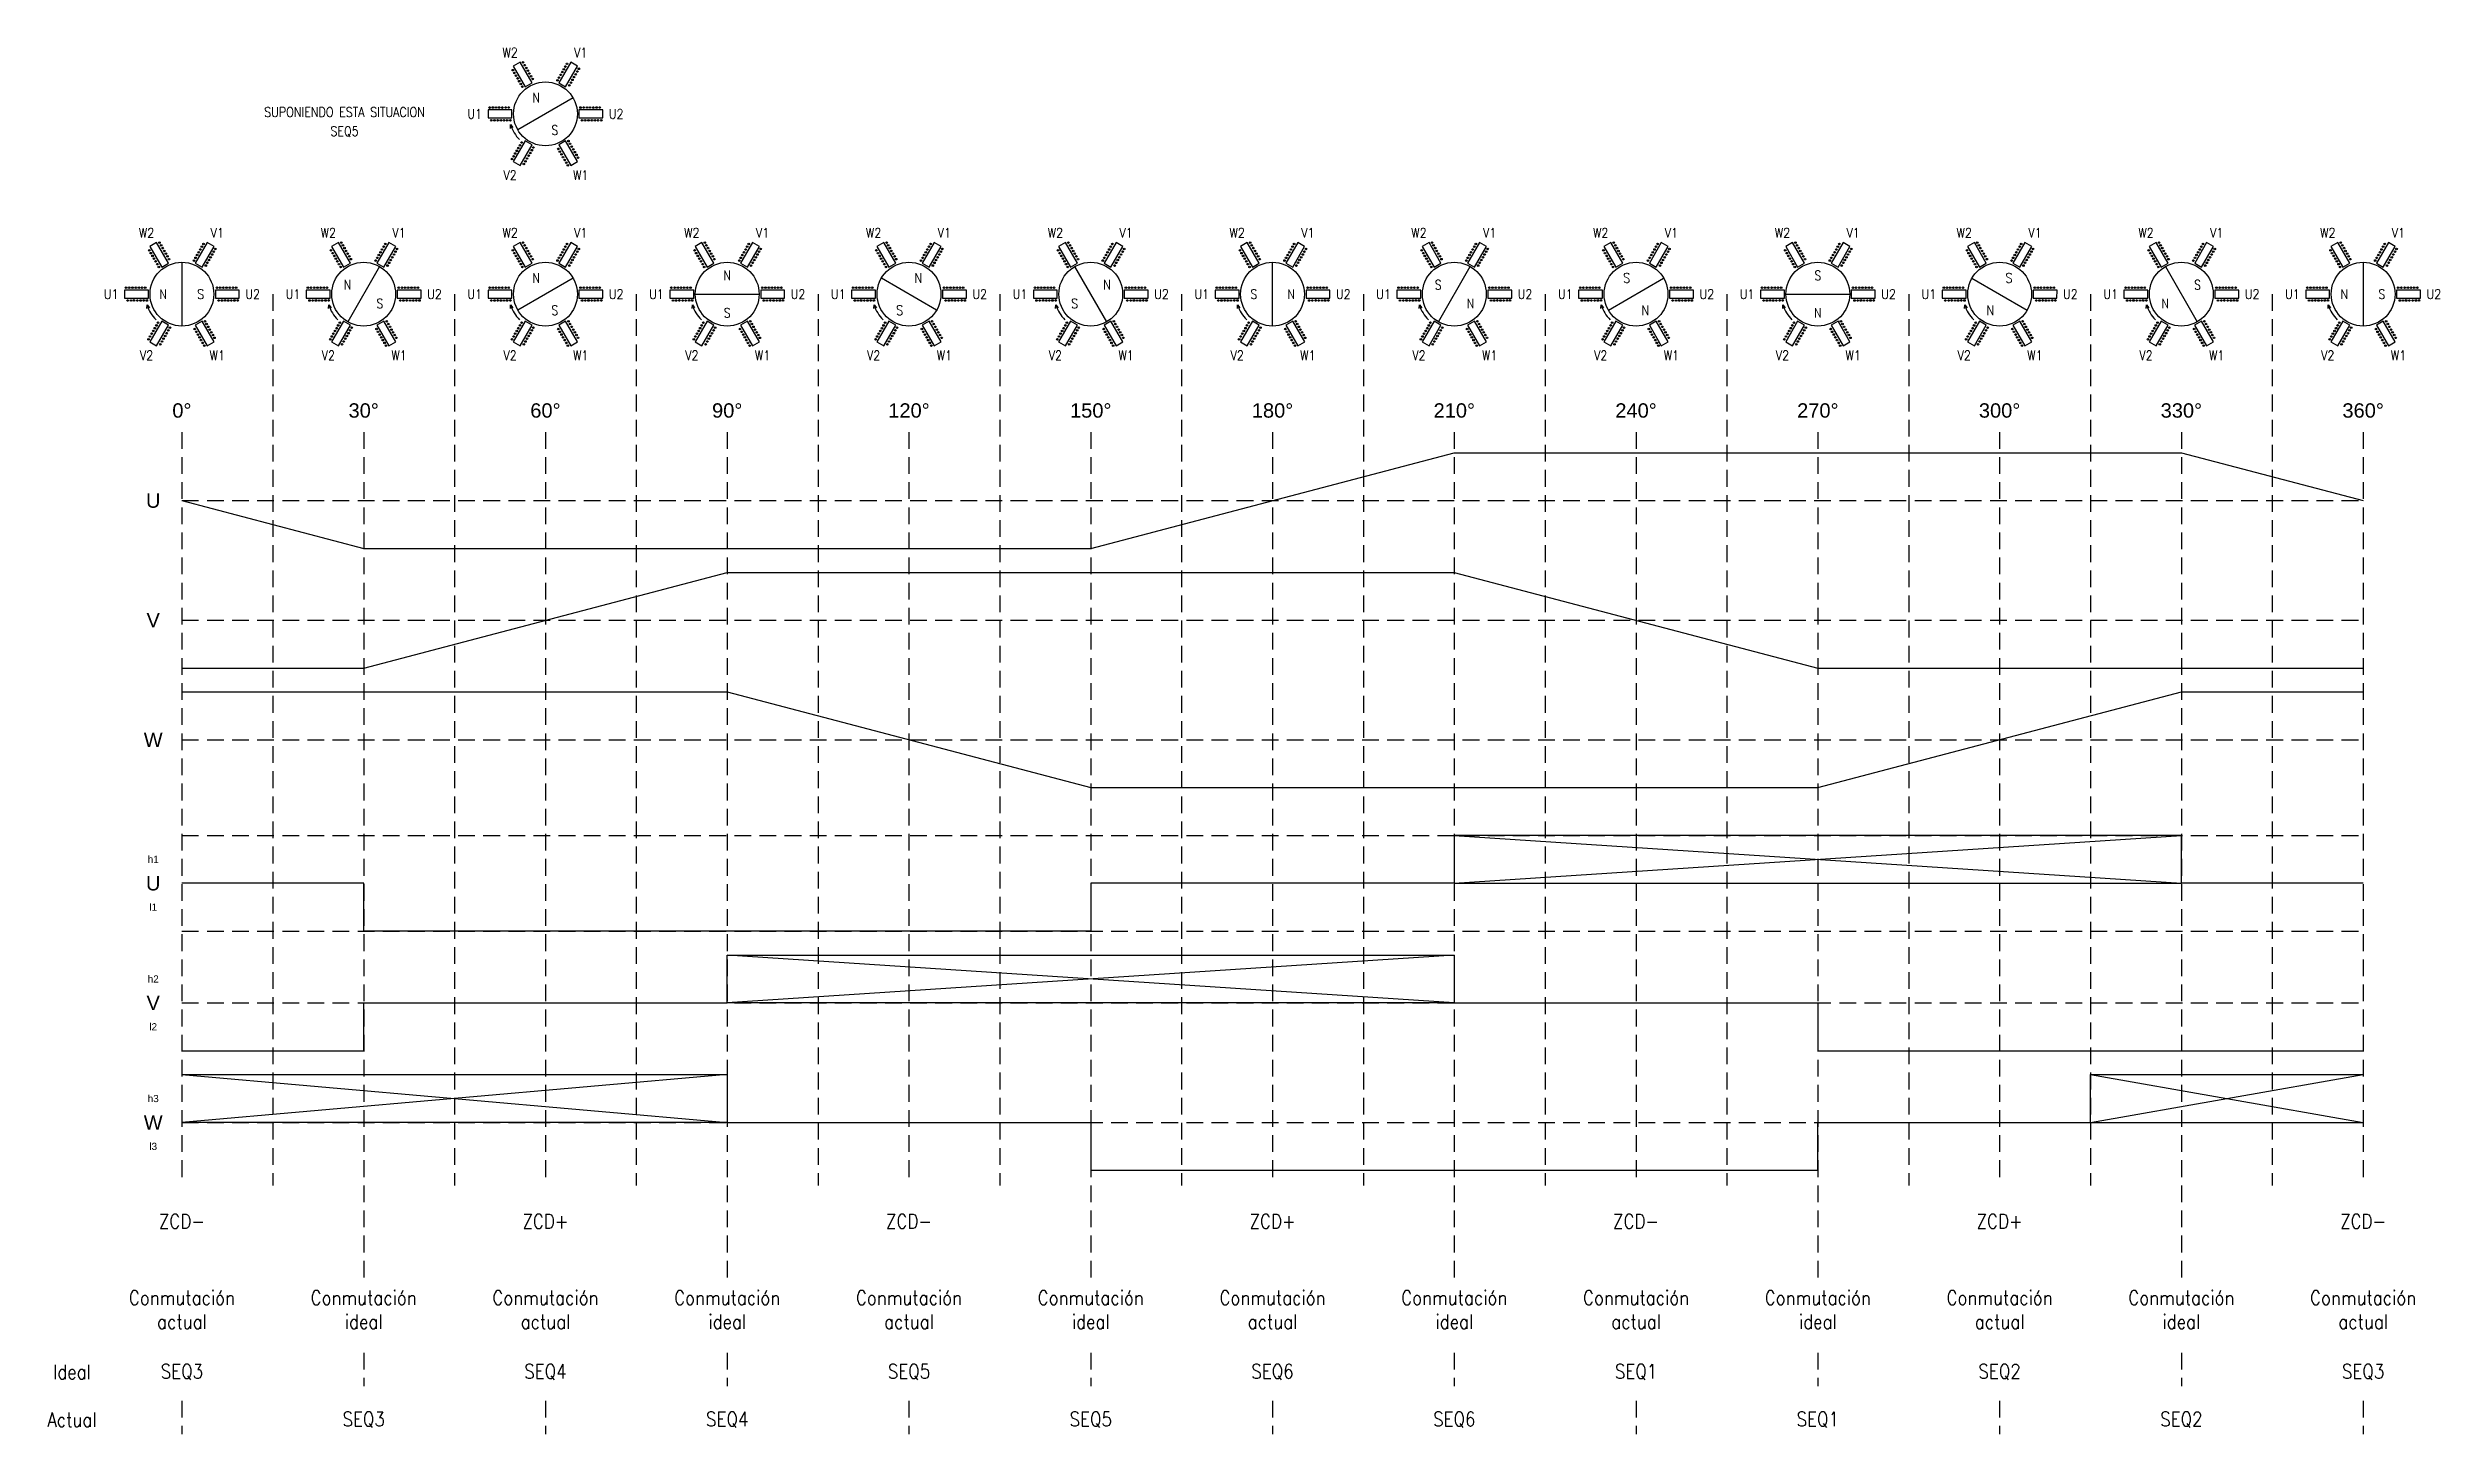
# Model space of a CAD drawing. Header units: millimetres. Extents: x -707 to 1373, y -97 to 993.
# Drawn here: x 22 to 522, y 610 to 900 of the extents above; entities that cross this region are included whole.
import ezdxf
from ezdxf.enums import TextEntityAlignment as Align

# ---------------------------------------------------------------- set-up
doc = ezdxf.new("R2010")
doc.units = ezdxf.units.MM
doc.header["$MEASUREMENT"] = 0
doc.linetypes.add('DASHED', pattern=[0.75, 0.5, -0.25])
doc.styles.add('RomanS', font='romans.shx', dxfattribs={"width": 0.85})
doc.styles.get("Standard").update_dxf_attribs({"font": 'arial.ttf'})

msp = doc.modelspace()

# ---------------------------------------------------------------- texts
at = {"color": 1, "style": 'RomanS', "width": 0.85}
for s, p in [('W2', (118.61, 899.31)), ('V1', (133.39, 899.31)), ('U1', (111.21, 886.5)), ('U2', (140.79, 886.5)), ('V2', (118.61, 873.69)), ('W1', (133.39, 873.69)), ('W2', (42.61, 861.63)), ('V1', (57.39, 861.63)), ('W2', (80.61, 861.63)), ('V1', (95.39, 861.63)), ('W2', (118.61, 861.63)), ('V1', (133.39, 861.63)), ('W2', (156.61, 861.63)), ('V1', (171.39, 861.63)), ('W2', (194.61, 861.63)), ('V1', (209.39, 861.63)), ('W2', (232.61, 861.63)), ('V1', (247.39, 861.63)), ('W2', (270.61, 861.63)), ('V1', (285.39, 861.63)), ('W2', (308.61, 861.63)), ('V1', (323.39, 861.63)), ('W2', (346.61, 861.63)), ('V1', (361.39, 861.63)), ('W2', (384.61, 861.63)), ('V1', (399.39, 861.63)), ('W2', (422.61, 861.63)), ('V1', (437.39, 861.63)), ('W2', (460.61, 861.63)), ('V1', (475.39, 861.63)), ('W2', (498.61, 861.63)), ('V1', (513.39, 861.63)), ('U1', (35.21, 848.82)), ('U2', (64.79, 848.82)), ('U1', (73.21, 848.82)), ('U2', (102.79, 848.82)), ('U1', (111.21, 848.82)), ('U2', (140.79, 848.82)), ('U1', (149.21, 848.82)), ('U2', (178.79, 848.82)), ('U1', (187.21, 848.82)), ('U2', (216.79, 848.82)), ('U1', (225.21, 848.82)), ('U2', (254.79, 848.82)), ('U1', (263.21, 848.82)), ('U2', (292.79, 848.82)), ('U1', (301.21, 848.82)), ('U2', (330.79, 848.82)), ('U1', (339.21, 848.82)), ('U2', (368.79, 848.82)), ('U1', (377.21, 848.82)), ('U2', (406.79, 848.82)), ('U1', (415.21, 848.82)), ('U2', (444.79, 848.82)), ('U1', (453.21, 848.82)), ('U2', (482.79, 848.82)), ('U1', (491.21, 848.82)), ('U2', (520.79, 848.82)), ('V2', (42.61, 836.01)), ('W1', (57.39, 836.01)), ('V2', (80.61, 836.01)), ('W1', (95.39, 836.01)), ('V2', (118.61, 836.01)), ('W1', (133.39, 836.01)), ('V2', (156.61, 836.01)), ('W1', (171.39, 836.01)), ('V2', (194.61, 836.01)), ('W1', (209.39, 836.01)), ('V2', (232.61, 836.01)), ('W1', (247.39, 836.01)), ('V2', (270.61, 836.01)), ('W1', (285.39, 836.01)), ('V2', (308.61, 836.01)), ('W1', (323.39, 836.01)), ('V2', (346.61, 836.01)), ('W1', (361.39, 836.01)), ('V2', (384.61, 836.01)), ('W1', (399.39, 836.01)), ('V2', (422.61, 836.01)), ('W1', (437.39, 836.01)), ('V2', (460.61, 836.01)), ('W1', (475.39, 836.01)), ('V2', (498.61, 836.01)), ('W1', (513.39, 836.01))]:
    msp.add_text(s, height=2, dxfattribs=at).set_placement(p, align=Align.MIDDLE_CENTER)
at = {"style": 'RomanS', "width": 0.85}
for s, height, p in [('N', 2, (124.05, 889.88)), ('SUPONIENDO ESTA SITUACION', 2, (84, 886.88)), ('SEQ5', 2, (84, 882.88)), ('S', 2, (127.95, 883.12)), ('N', 2, (84.62, 850.78)), ('N', 2, (124.05, 852.21)), ('N', 2, (164, 852.73)), ('N', 2, (203.95, 852.21)), ('N', 2, (243.38, 850.78)), ('S', 2, (312.62, 850.78)), ('S', 2, (352.05, 852.21)), ('S', 2, (392, 852.73)), ('S', 2, (431.95, 852.21)), ('S', 2, (471.38, 850.78)), ('N', 2, (46.09, 848.82)), ('S', 2, (53.91, 848.82)), ('S', 2, (91.38, 846.87)), ('S', 2, (127.95, 845.44)), ('S', 2, (164, 844.92)), ('S', 2, (200.05, 845.44)), ('S', 2, (236.62, 846.87)), ('S', 2, (274.09, 848.82)), ('N', 2, (281.91, 848.82)), ('N', 2, (319.38, 846.87)), ('N', 2, (355.95, 845.44)), ('N', 2, (392, 844.92)), ('N', 2, (428.05, 845.44)), ('N', 2, (464.62, 846.87)), ('N', 2, (502.09, 848.82)), ('S', 2, (509.91, 848.82)), ('ZCD-', 3, (50, 655)), ('ZCD+', 3, (126, 655)), ('ZCD-', 3, (202, 655)), ('ZCD+', 3, (278, 655)), ('ZCD-', 3, (354, 655)), ('ZCD+', 3, (430, 655)), ('ZCD-', 3, (506, 655))]:
    msp.add_text(s, height=height, dxfattribs=at).set_placement(p, align=Align.MIDDLE_CENTER)
for s, height, p in [('0°', 3, (50, 824.5)), ('30°', 3, (88, 824.5)), ('60°', 3, (126, 824.5)), ('90°', 3, (164, 824.5)), ('120°', 3, (202, 824.5)), ('150°', 3, (240, 824.5)), ('180°', 3, (278, 824.5)), ('210°', 3, (316, 824.5)), ('240°', 3, (354, 824.5)), ('270°', 3, (392, 824.5)), ('300°', 3, (430, 824.5)), ('330°', 3, (468, 824.5)), ('360°', 3, (506, 824.5)), ('U', 3, (44, 805.66)), ('V', 3, (44, 780.66)), ('W', 3, (44, 755.66)), ('h1', 1.5, (44, 730.66)), ('U', 3, (44, 725.66)), ('l1', 1.5, (44, 720.66)), ('h2', 1.5, (44, 705.66)), ('V', 3, (44, 700.66)), ('l2', 1.5, (44, 695.66)), ('h3', 1.5, (44, 680.66)), ('W', 3, (44, 675.66)), ('l3', 1.5, (44, 670.66))]:
    msp.add_text(s, height=height).set_placement(p, align=Align.MIDDLE_CENTER)
at = {"char_height": 3, "width": 15, "attachment_point": 5, "style": 'RomanS'}
for s, insert in [('Conmutación actual', (50, 636.5)), ('Conmutación ideal', (88, 636.5)), ('Conmutación actual', (126, 636.5)), ('Conmutación ideal', (164, 636.5)), ('Conmutación actual', (202, 636.5)), ('Conmutación ideal', (240, 636.5)), ('Conmutación actual', (278, 636.5)), ('Conmutación ideal', (316, 636.5)), ('Conmutación actual', (354, 636.5)), ('Conmutación ideal', (392, 636.5)), ('Conmutación actual', (430, 636.5)), ('Conmutación ideal', (468, 636.5)), ('Conmutación actual', (506, 636.5)), ('Ideal', (27, 623.5)), ('SEQ3', (50, 623.5)), ('SEQ4', (126, 623.5)), ('SEQ5', (202, 623.5)), ('SEQ6', (278, 623.5)), ('SEQ1', (354, 623.5)), ('SEQ2', (430, 623.5)), ('SEQ3', (506, 623.5)), ('Actual', (27, 613.5)), ('SEQ3', (88, 613.5)), ('SEQ4', (164, 613.5)), ('SEQ5', (240, 613.5)), ('SEQ6', (316, 613.5)), ('SEQ1', (392, 613.5)), ('SEQ2', (468, 613.5))]:
    msp.add_mtext(s, dxfattribs=dict(at, insert=insert))

# ---------------------------------------------------------------- blocks, each defined once
blk = doc.blocks.new('*U30')
at = {"color": 2}
blk.add_lwpolyline([(0.53, -2.58), (1.97, -1.75), (-0.53, 2.58), (-1.97, 1.75)], close=True, dxfattribs=at)
at = {"color": 1}
for centre in [(-2.07, 0.92), (-1.74, 0.34), (0.07, 2.54), (0.4, 1.97), (0.74, 1.39), (1.07, 0.81), (1.4, 0.23), (-1.4, -0.23), (-1.07, -0.81), (-0.74, -1.39), (-0.4, -1.97), (-0.07, -2.54), (1.74, -0.34), (2.07, -0.92)]:
    blk.add_circle(centre, 0.167, dxfattribs=at)
blk = doc.blocks.new('*U31')
at = {"color": 0, "linetype": 'ByBlock', "lineweight": -2, "transparency": 16777216}
blk.add_blockref('*U30', (1.92, 14.89), dxfattribs=at)
for p, rotation in [((11.42, 14.89), 300.0000000000001), ((-2.83, 6.67), 59.99999999999999), ((16.17, 6.67), 240), ((1.92, -1.56), 120), ((11.42, -1.56), 180)]:
    blk.add_blockref('*U30', p, dxfattribs=dict(at, rotation=rotation))
blk = doc.blocks.new('*U58')
at = {"color": 2}
blk.add_lwpolyline([(0.53, -2.58), (1.97, -1.75), (-0.53, 2.58), (-1.97, 1.75)], close=True, dxfattribs=at)
at = {"color": 1}
for centre in [(-2.07, 0.92), (-1.74, 0.34), (0.07, 2.54), (0.4, 1.97), (0.74, 1.39), (1.07, 0.81), (1.4, 0.23), (-1.4, -0.23), (-1.07, -0.81), (-0.74, -1.39), (-0.4, -1.97), (-0.07, -2.54), (1.74, -0.34), (2.07, -0.92)]:
    blk.add_circle(centre, 0.167, dxfattribs=at)
blk = doc.blocks.new('*U59')
at = {"color": 0, "linetype": 'ByBlock', "lineweight": -2, "transparency": 16777216}
blk.add_blockref('*U58', (1.92, 14.89), dxfattribs=at)
for p, rotation in [((11.42, 14.89), 300.0000000000001), ((-2.83, 6.67), 59.99999999999999), ((16.17, 6.67), 240), ((1.92, -1.56), 120), ((11.42, -1.56), 180)]:
    blk.add_blockref('*U58', p, dxfattribs=dict(at, rotation=rotation))
blk = doc.blocks.new('*U60')
at = {"color": 2}
blk.add_lwpolyline([(0.53, -2.58), (1.97, -1.75), (-0.53, 2.58), (-1.97, 1.75)], close=True, dxfattribs=at)
at = {"color": 1}
for centre in [(-2.07, 0.92), (-1.74, 0.34), (0.07, 2.54), (0.4, 1.97), (0.74, 1.39), (1.07, 0.81), (1.4, 0.23), (-1.4, -0.23), (-1.07, -0.81), (-0.74, -1.39), (-0.4, -1.97), (-0.07, -2.54), (1.74, -0.34), (2.07, -0.92)]:
    blk.add_circle(centre, 0.167, dxfattribs=at)
blk = doc.blocks.new('*U61')
at = {"color": 0, "linetype": 'ByBlock', "lineweight": -2, "transparency": 16777216}
blk.add_blockref('*U60', (1.92, 14.89), dxfattribs=at)
for p, rotation in [((11.42, 14.89), 300.0000000000001), ((-2.83, 6.67), 59.99999999999999), ((16.17, 6.67), 240), ((1.92, -1.56), 120), ((11.42, -1.56), 180)]:
    blk.add_blockref('*U60', p, dxfattribs=dict(at, rotation=rotation))
blk = doc.blocks.new('*U62')
at = {"color": 2}
blk.add_lwpolyline([(0.53, -2.58), (1.97, -1.75), (-0.53, 2.58), (-1.97, 1.75)], close=True, dxfattribs=at)
at = {"color": 1}
for centre in [(-2.07, 0.92), (-1.74, 0.34), (0.07, 2.54), (0.4, 1.97), (0.74, 1.39), (1.07, 0.81), (1.4, 0.23), (-1.4, -0.23), (-1.07, -0.81), (-0.74, -1.39), (-0.4, -1.97), (-0.07, -2.54), (1.74, -0.34), (2.07, -0.92)]:
    blk.add_circle(centre, 0.167, dxfattribs=at)
blk = doc.blocks.new('*U63')
at = {"color": 0, "linetype": 'ByBlock', "lineweight": -2, "transparency": 16777216}
blk.add_blockref('*U62', (1.92, 14.89), dxfattribs=at)
for p, rotation in [((11.42, 14.89), 300.0000000000001), ((-2.83, 6.67), 59.99999999999999), ((16.17, 6.67), 240), ((1.92, -1.56), 120), ((11.42, -1.56), 180)]:
    blk.add_blockref('*U62', p, dxfattribs=dict(at, rotation=rotation))
blk = doc.blocks.new('*U64')
at = {"color": 2}
blk.add_lwpolyline([(0.53, -2.58), (1.97, -1.75), (-0.53, 2.58), (-1.97, 1.75)], close=True, dxfattribs=at)
at = {"color": 1}
for centre in [(-2.07, 0.92), (-1.74, 0.34), (0.07, 2.54), (0.4, 1.97), (0.74, 1.39), (1.07, 0.81), (1.4, 0.23), (-1.4, -0.23), (-1.07, -0.81), (-0.74, -1.39), (-0.4, -1.97), (-0.07, -2.54), (1.74, -0.34), (2.07, -0.92)]:
    blk.add_circle(centre, 0.167, dxfattribs=at)
blk = doc.blocks.new('*U65')
at = {"color": 0, "linetype": 'ByBlock', "lineweight": -2, "transparency": 16777216}
blk.add_blockref('*U64', (1.92, 14.89), dxfattribs=at)
for p, rotation in [((11.42, 14.89), 300.0000000000001), ((-2.83, 6.67), 59.99999999999999), ((16.17, 6.67), 240), ((1.92, -1.56), 120), ((11.42, -1.56), 180)]:
    blk.add_blockref('*U64', p, dxfattribs=dict(at, rotation=rotation))
blk = doc.blocks.new('*U66')
at = {"color": 2}
blk.add_lwpolyline([(0.53, -2.58), (1.97, -1.75), (-0.53, 2.58), (-1.97, 1.75)], close=True, dxfattribs=at)
at = {"color": 1}
for centre in [(-2.07, 0.92), (-1.74, 0.34), (0.07, 2.54), (0.4, 1.97), (0.74, 1.39), (1.07, 0.81), (1.4, 0.23), (-1.4, -0.23), (-1.07, -0.81), (-0.74, -1.39), (-0.4, -1.97), (-0.07, -2.54), (1.74, -0.34), (2.07, -0.92)]:
    blk.add_circle(centre, 0.167, dxfattribs=at)
blk = doc.blocks.new('*U67')
at = {"color": 0, "linetype": 'ByBlock', "lineweight": -2, "transparency": 16777216}
blk.add_blockref('*U66', (1.92, 14.89), dxfattribs=at)
for p, rotation in [((11.42, 14.89), 300.0000000000001), ((-2.83, 6.67), 59.99999999999999), ((16.17, 6.67), 240), ((1.92, -1.56), 120), ((11.42, -1.56), 180)]:
    blk.add_blockref('*U66', p, dxfattribs=dict(at, rotation=rotation))
blk = doc.blocks.new('*U68')
at = {"color": 2}
blk.add_lwpolyline([(0.53, -2.58), (1.97, -1.75), (-0.53, 2.58), (-1.97, 1.75)], close=True, dxfattribs=at)
at = {"color": 1}
for centre in [(-2.07, 0.92), (-1.74, 0.34), (0.07, 2.54), (0.4, 1.97), (0.74, 1.39), (1.07, 0.81), (1.4, 0.23), (-1.4, -0.23), (-1.07, -0.81), (-0.74, -1.39), (-0.4, -1.97), (-0.07, -2.54), (1.74, -0.34), (2.07, -0.92)]:
    blk.add_circle(centre, 0.167, dxfattribs=at)
blk = doc.blocks.new('*U69')
at = {"color": 0, "linetype": 'ByBlock', "lineweight": -2, "transparency": 16777216}
blk.add_blockref('*U68', (1.92, 14.89), dxfattribs=at)
for p, rotation in [((11.42, 14.89), 300.0000000000001), ((-2.83, 6.67), 59.99999999999999), ((16.17, 6.67), 240), ((1.92, -1.56), 120), ((11.42, -1.56), 180)]:
    blk.add_blockref('*U68', p, dxfattribs=dict(at, rotation=rotation))
blk = doc.blocks.new('*U70')
at = {"color": 2}
blk.add_lwpolyline([(0.53, -2.58), (1.97, -1.75), (-0.53, 2.58), (-1.97, 1.75)], close=True, dxfattribs=at)
at = {"color": 1}
for centre in [(-2.07, 0.92), (-1.74, 0.34), (0.07, 2.54), (0.4, 1.97), (0.74, 1.39), (1.07, 0.81), (1.4, 0.23), (-1.4, -0.23), (-1.07, -0.81), (-0.74, -1.39), (-0.4, -1.97), (-0.07, -2.54), (1.74, -0.34), (2.07, -0.92)]:
    blk.add_circle(centre, 0.167, dxfattribs=at)
blk = doc.blocks.new('*U71')
at = {"color": 0, "linetype": 'ByBlock', "lineweight": -2, "transparency": 16777216}
blk.add_blockref('*U70', (1.92, 14.89), dxfattribs=at)
for p, rotation in [((11.42, 14.89), 300.0000000000001), ((-2.83, 6.67), 59.99999999999999), ((16.17, 6.67), 240), ((1.92, -1.56), 120), ((11.42, -1.56), 180)]:
    blk.add_blockref('*U70', p, dxfattribs=dict(at, rotation=rotation))
blk = doc.blocks.new('*U72')
at = {"color": 2}
blk.add_lwpolyline([(0.53, -2.58), (1.97, -1.75), (-0.53, 2.58), (-1.97, 1.75)], close=True, dxfattribs=at)
at = {"color": 1}
for centre in [(-2.07, 0.92), (-1.74, 0.34), (0.07, 2.54), (0.4, 1.97), (0.74, 1.39), (1.07, 0.81), (1.4, 0.23), (-1.4, -0.23), (-1.07, -0.81), (-0.74, -1.39), (-0.4, -1.97), (-0.07, -2.54), (1.74, -0.34), (2.07, -0.92)]:
    blk.add_circle(centre, 0.167, dxfattribs=at)
blk = doc.blocks.new('*U73')
at = {"color": 0, "linetype": 'ByBlock', "lineweight": -2, "transparency": 16777216}
blk.add_blockref('*U72', (1.92, 14.89), dxfattribs=at)
for p, rotation in [((11.42, 14.89), 300.0000000000001), ((-2.83, 6.67), 59.99999999999999), ((16.17, 6.67), 240), ((1.92, -1.56), 120), ((11.42, -1.56), 180)]:
    blk.add_blockref('*U72', p, dxfattribs=dict(at, rotation=rotation))
blk = doc.blocks.new('*U74')
at = {"color": 2}
blk.add_lwpolyline([(0.53, -2.58), (1.97, -1.75), (-0.53, 2.58), (-1.97, 1.75)], close=True, dxfattribs=at)
at = {"color": 1}
for centre in [(-2.07, 0.92), (-1.74, 0.34), (0.07, 2.54), (0.4, 1.97), (0.74, 1.39), (1.07, 0.81), (1.4, 0.23), (-1.4, -0.23), (-1.07, -0.81), (-0.74, -1.39), (-0.4, -1.97), (-0.07, -2.54), (1.74, -0.34), (2.07, -0.92)]:
    blk.add_circle(centre, 0.167, dxfattribs=at)
blk = doc.blocks.new('*U75')
at = {"color": 0, "linetype": 'ByBlock', "lineweight": -2, "transparency": 16777216}
blk.add_blockref('*U74', (1.92, 14.89), dxfattribs=at)
for p, rotation in [((11.42, 14.89), 300.0000000000001), ((-2.83, 6.67), 59.99999999999999), ((16.17, 6.67), 240), ((1.92, -1.56), 120), ((11.42, -1.56), 180)]:
    blk.add_blockref('*U74', p, dxfattribs=dict(at, rotation=rotation))
blk = doc.blocks.new('*U76')
at = {"color": 2}
blk.add_lwpolyline([(0.53, -2.58), (1.97, -1.75), (-0.53, 2.58), (-1.97, 1.75)], close=True, dxfattribs=at)
at = {"color": 1}
for centre in [(-2.07, 0.92), (-1.74, 0.34), (0.07, 2.54), (0.4, 1.97), (0.74, 1.39), (1.07, 0.81), (1.4, 0.23), (-1.4, -0.23), (-1.07, -0.81), (-0.74, -1.39), (-0.4, -1.97), (-0.07, -2.54), (1.74, -0.34), (2.07, -0.92)]:
    blk.add_circle(centre, 0.167, dxfattribs=at)
blk = doc.blocks.new('*U77')
at = {"color": 0, "linetype": 'ByBlock', "lineweight": -2, "transparency": 16777216}
blk.add_blockref('*U76', (1.92, 14.89), dxfattribs=at)
for p, rotation in [((11.42, 14.89), 300.0000000000001), ((-2.83, 6.67), 59.99999999999999), ((16.17, 6.67), 240), ((1.92, -1.56), 120), ((11.42, -1.56), 180)]:
    blk.add_blockref('*U76', p, dxfattribs=dict(at, rotation=rotation))
blk = doc.blocks.new('*U78')
at = {"color": 2}
blk.add_lwpolyline([(0.53, -2.58), (1.97, -1.75), (-0.53, 2.58), (-1.97, 1.75)], close=True, dxfattribs=at)
at = {"color": 1}
for centre in [(-2.07, 0.92), (-1.74, 0.34), (0.07, 2.54), (0.4, 1.97), (0.74, 1.39), (1.07, 0.81), (1.4, 0.23), (-1.4, -0.23), (-1.07, -0.81), (-0.74, -1.39), (-0.4, -1.97), (-0.07, -2.54), (1.74, -0.34), (2.07, -0.92)]:
    blk.add_circle(centre, 0.167, dxfattribs=at)
blk = doc.blocks.new('*U79')
at = {"color": 0, "linetype": 'ByBlock', "lineweight": -2, "transparency": 16777216}
blk.add_blockref('*U78', (1.92, 14.89), dxfattribs=at)
for p, rotation in [((11.42, 14.89), 300.0000000000001), ((-2.83, 6.67), 59.99999999999999), ((16.17, 6.67), 240), ((1.92, -1.56), 120), ((11.42, -1.56), 180)]:
    blk.add_blockref('*U78', p, dxfattribs=dict(at, rotation=rotation))
blk = doc.blocks.new('*U80')
at = {"color": 2}
blk.add_lwpolyline([(0.53, -2.58), (1.97, -1.75), (-0.53, 2.58), (-1.97, 1.75)], close=True, dxfattribs=at)
at = {"color": 1}
for centre in [(-2.07, 0.92), (-1.74, 0.34), (0.07, 2.54), (0.4, 1.97), (0.74, 1.39), (1.07, 0.81), (1.4, 0.23), (-1.4, -0.23), (-1.07, -0.81), (-0.74, -1.39), (-0.4, -1.97), (-0.07, -2.54), (1.74, -0.34), (2.07, -0.92)]:
    blk.add_circle(centre, 0.167, dxfattribs=at)
blk = doc.blocks.new('*U81')
at = {"color": 0, "linetype": 'ByBlock', "lineweight": -2, "transparency": 16777216}
blk.add_blockref('*U80', (1.92, 14.89), dxfattribs=at)
for p, rotation in [((11.42, 14.89), 300.0000000000001), ((-2.83, 6.67), 59.99999999999999), ((16.17, 6.67), 240), ((1.92, -1.56), 120), ((11.42, -1.56), 180)]:
    blk.add_blockref('*U80', p, dxfattribs=dict(at, rotation=rotation))
blk = doc.blocks.new('*U82')
at = {"color": 2}
blk.add_lwpolyline([(0.53, -2.58), (1.97, -1.75), (-0.53, 2.58), (-1.97, 1.75)], close=True, dxfattribs=at)
at = {"color": 1}
for centre in [(-2.07, 0.92), (-1.74, 0.34), (0.07, 2.54), (0.4, 1.97), (0.74, 1.39), (1.07, 0.81), (1.4, 0.23), (-1.4, -0.23), (-1.07, -0.81), (-0.74, -1.39), (-0.4, -1.97), (-0.07, -2.54), (1.74, -0.34), (2.07, -0.92)]:
    blk.add_circle(centre, 0.167, dxfattribs=at)
blk = doc.blocks.new('*U83')
at = {"color": 0, "linetype": 'ByBlock', "lineweight": -2, "transparency": 16777216}
blk.add_blockref('*U82', (1.92, 14.89), dxfattribs=at)
for p, rotation in [((11.42, 14.89), 300.0000000000001), ((-2.83, 6.67), 59.99999999999999), ((16.17, 6.67), 240), ((1.92, -1.56), 120), ((11.42, -1.56), 180)]:
    blk.add_blockref('*U82', p, dxfattribs=dict(at, rotation=rotation))

# ---------------------------------------------------------------- linework, layer by layer
for points in [[(131.77, 889.83), (120.23, 883.17)], [(118.66, 883.48), (118.71, 884.25), (119.19, 883.64)], [(50, 855.49), (50, 842.16)], [(278, 842.16), (278, 855.49)], [(506, 855.49), (506, 842.16)], [(91.33, 854.6), (84.67, 843.05)], [(131.77, 852.16), (120.23, 845.49)], [(207.77, 845.49), (196.23, 852.16)], [(243.33, 843.05), (236.67, 854.6)], [(312.67, 843.05), (319.33, 854.6)], [(348.23, 845.49), (359.77, 852.16)], [(424.23, 852.16), (435.77, 845.49)], [(464.67, 854.6), (471.33, 843.05)], [(42.66, 845.8), (42.71, 846.58), (43.19, 845.97)], [(80.66, 845.8), (80.71, 846.58), (81.19, 845.97)], [(118.66, 845.8), (118.71, 846.58), (119.19, 845.97)], [(156.66, 845.8), (156.71, 846.58), (157.19, 845.97)], [(157.33, 848.82), (170.67, 848.82)], [(194.66, 845.8), (194.71, 846.58), (195.19, 845.97)], [(232.66, 845.8), (232.71, 846.58), (233.19, 845.97)], [(270.66, 845.8), (270.71, 846.58), (271.19, 845.97)], [(308.66, 845.8), (308.71, 846.58), (309.19, 845.97)], [(346.66, 845.8), (346.71, 846.58), (347.19, 845.97)], [(384.66, 845.8), (384.71, 846.58), (385.19, 845.97)], [(385.33, 848.82), (398.67, 848.82)], [(422.66, 845.8), (422.71, 846.58), (423.19, 845.97)], [(460.66, 845.8), (460.71, 846.58), (461.19, 845.97)], [(498.66, 845.8), (498.71, 846.58), (499.19, 845.97)]]:
    msp.add_lwpolyline(points)
at = {"color": 2, "linetype": 'DASHED', "ltscale": 7}
for points in [[(69, 848.82), (69, 662.5)], [(107, 848.82), (107, 662.5)], [(145, 848.82), (145, 662.5)], [(183, 848.82), (183, 662.5)], [(221, 848.82), (221, 662.5)], [(259, 848.82), (259, 662.5)], [(297, 848.82), (297, 662.5)], [(335, 848.82), (335, 662.5)], [(373, 848.82), (373, 662.5)], [(411, 848.82), (411, 662.5)], [(449, 848.82), (449, 662.5)], [(487, 848.82), (487, 662.5)]]:
    msp.add_lwpolyline(points, dxfattribs=at)
at = {"color": 1, "linetype": 'DASHED', "ltscale": 7}
for points in [[(50, 820), (50, 662.5)], [(88, 820), (88, 642.5)], [(126, 820), (126, 662.5)], [(164, 820), (164, 642.5)], [(202, 820), (202, 662.5)], [(240, 820), (240, 642.5)], [(278, 820), (278, 662.5)], [(316, 820), (316, 642.5)], [(354, 820), (354, 662.5)], [(392, 820), (392, 642.5)], [(430, 820), (430, 662.5)], [(468, 820), (468, 642.5)], [(506, 820), (506, 662.5)], [(50, 805.66), (506, 805.66)], [(50, 780.66), (506, 780.66)], [(50, 755.66), (506, 755.66)], [(50, 735.66), (506, 735.66)], [(50, 715.66), (506, 715.66)], [(50, 700.66), (506, 700.66)], [(50, 675.66), (506, 675.66)], [(88, 627.5), (88, 620.5)], [(164, 627.5), (164, 620.5)], [(240, 627.5), (240, 620.5)], [(316, 627.5), (316, 620.5)], [(392, 627.5), (392, 620.5)], [(468, 627.5), (468, 620.5)], [(50, 617.5), (50, 610.5)], [(126, 617.5), (126, 610.5)], [(202, 617.5), (202, 610.5)], [(278, 617.5), (278, 610.5)], [(354, 617.5), (354, 610.5)], [(430, 617.5), (430, 610.5)], [(506, 617.5), (506, 610.5)]]:
    msp.add_lwpolyline(points, dxfattribs=at)
at = {"color": 5}
for points in [[(50, 805.66), (88, 795.66), (240, 795.66), (316, 815.66), (468, 815.66), (506, 805.66)], [(50, 770.66), (88, 770.66), (164, 790.66), (316, 790.66), (392, 770.66), (506, 770.66)], [(50, 765.66), (164, 765.66), (240, 745.66), (392, 745.66), (468, 765.66), (506, 765.66)], [(506, 725.66), (468, 725.66), (468, 735.66), (316, 735.66), (316, 725.66), (240, 725.66), (240, 715.66), (88, 715.66), (88, 725.66), (50, 725.66)], [(316, 735.66), (468, 725.66)], [(316, 725.66), (468, 735.66)], [(316, 725.66), (468, 725.66)], [(50, 690.66), (88, 690.66), (88, 700.66), (164, 700.66), (164, 710.66), (316, 710.66), (316, 700.66), (392, 700.66), (392, 690.66), (506, 690.66)], [(316, 710.66), (164, 700.66)], [(316, 700.66), (164, 710.66)], [(316, 700.66), (164, 700.66)], [(50, 685.66), (164, 685.66), (164, 675.66), (240, 675.66), (240, 665.66), (392, 665.66), (392, 675.66), (449, 675.66), (449, 685.66), (506, 685.66)], [(50, 685.66), (164, 675.66)], [(164, 685.66), (50, 675.66)], [(449, 685.66), (506, 675.66)], [(449, 675.66), (506, 685.66)], [(164, 675.66), (50, 675.66)], [(449, 675.66), (506, 675.66)]]:
    msp.add_lwpolyline(points, dxfattribs=at)
for centre in [(126, 886.5), (50, 848.82), (88, 848.82), (126, 848.82), (164, 848.82), (202, 848.82), (240, 848.82), (278, 848.82), (316, 848.82), (354, 848.82), (392, 848.82), (430, 848.82), (468, 848.82), (506, 848.82)]:
    msp.add_circle(centre, 6.67)
for centre in [(126, 886.5), (50, 848.82), (88, 848.82), (126, 848.82), (164, 848.82), (202, 848.82), (240, 848.82), (278, 848.82), (316, 848.82), (354, 848.82), (392, 848.82), (430, 848.82), (468, 848.82), (506, 848.82)]:
    msp.add_arc(centre, 7.63, 197.1212, 224.9021)

# ---------------------------------------------------------------- block references
for name, p in [('*U83', (119.33, 879.83)), ('*U31', (43.33, 842.16)), ('*U59', (81.33, 842.16)), ('*U61', (119.33, 842.16)), ('*U63', (157.33, 842.16)), ('*U65', (195.33, 842.16)), ('*U67', (233.33, 842.16)), ('*U69', (271.33, 842.16)), ('*U71', (309.33, 842.16)), ('*U73', (347.33, 842.16)), ('*U75', (385.33, 842.16)), ('*U77', (423.33, 842.16)), ('*U79', (461.33, 842.16)), ('*U81', (499.33, 842.16))]:
    msp.add_blockref(name, p)

msp.set_redraw_order([(e.dxf.handle, doc.entitydb.next_handle()) for e in msp.query("TEXT MTEXT ATTDEF DIMENSION ARC_DIMENSION")])  # texts and dimensions are drawn at this point

doc.saveas('drawing.dxf')
